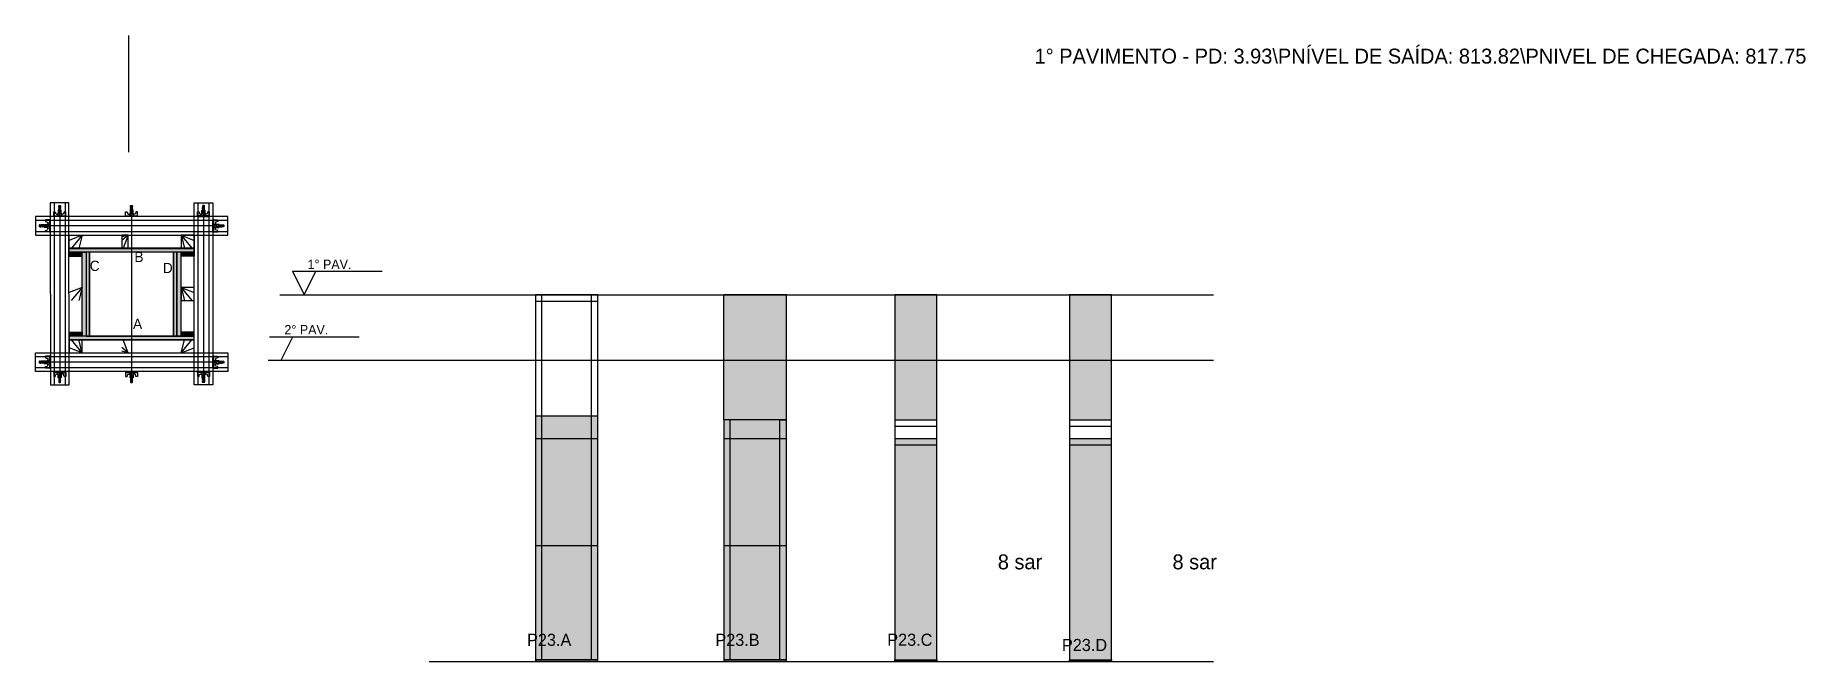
# Model space of a CAD drawing. Header units: metres. Extents: x 4736 to 6632, y 8660 to 9331.
import ezdxf

# ---------------------------------------------------------------- set-up
doc = ezdxf.new("R2010")
doc.units = ezdxf.units.M
for name, color, linetype in [('CHAPA', 7, 'Continuous'), ('COTA', 7, 'Continuous'), ('Hachura', 7, 'Continuous'), ('Madeira', 7, 'Continuous'), ('NIVEL 1° PAV.', 7, 'Continuous'), ('NIVEL 2° PAV.', 7, 'Continuous'), ('NOMENCLATURA', 7, 'Continuous'), ('Nível', 7, 'Continuous'), ('Painéis', 7, 'Continuous'), ('Perfil Metálico', 7, 'Continuous'), ('SARR_2.2x7', 7, 'Continuous'), ('SARRAFO', 7, 'Continuous'), ('Texto Seção', 7, 'Continuous'), ('TEXTO_GERAL', 7, 'Continuous')]:
    doc.layers.add(name, color=color, linetype=linetype)

msp = doc.modelspace()

# ---------------------------------------------------------------- texts
at = {"layer": 'NIVEL 1° PAV.', "color": 7, "lineweight": 25}
msp.add_text('1° PAV.', height=10, dxfattribs=at).set_placement((5027.2, 9080.6))
at = {"layer": 'NIVEL 2° PAV.', "color": 7, "lineweight": 25}
msp.add_text('2° PAV.', height=10, dxfattribs=at).set_placement((5002.4, 9010.6))
at = {"layer": 'NOMENCLATURA', "color": 7, "lineweight": 25}
for s, p in [('1° PAVIMENTO - PD: 3.93\\PNÍVEL DE SAÍDA: 813.82\\PNIVEL DE CHEGADA: 817.75', (5805.9, 9300.6)), ('8 sar', (5766.5, 8758.9)), ('8 sar', (5953.6, 8758.9))]:
    msp.add_text(s, height=16, dxfattribs=at).set_placement(p)
at = {"layer": 'Texto Seção', "color": 7, "lineweight": 25}
for s, p in [('P23.A', (5262.3, 8676.9)), ('P23.B', (5464, 8676.9)), ('P23.C', (5648.1, 8677)), ('P23.D', (5835.2, 8671.4))]:
    msp.add_text(s, height=13, dxfattribs=at).set_placement(p)
at = {"layer": 'TEXTO_GERAL', "color": 7, "lineweight": 25}
for s, p in [('C', (4793.9, 9078.5)), ('B', (4841.7, 9088.1)), ('D', (4872.1, 9076.2)), ('A', (4840.2, 9016.3))]:
    msp.add_text(s, height=11, dxfattribs=at).set_placement(p)

# ---------------------------------------------------------------- hatches: boundary and pattern name
at = {"layer": 'COTA'}
h = msp.add_hatch(color=7, dxfattribs=at)
h.dxf.hatch_style = 1
h.paths.add_polyline_path([(5540, 8919.1), (5540, 9053.1), (5540, 9053.1), (5473, 9053.1), (5473, 9053.1), (5473, 8919.1), (5473, 8919.1), (5540, 8919.1)])
h = msp.add_hatch(color=7, dxfattribs=at)
h.dxf.hatch_style = 1
h.paths.add_polyline_path([(5656.2, 8919.1), (5701.2, 8919.1), (5701.2, 8919.1), (5701.2, 9053.1), (5701.2, 9053.1), (5656.2, 9053.1), (5656.2, 9053.1), (5656.2, 8919.1)])
h = msp.add_hatch(color=7, dxfattribs=at)
h.dxf.hatch_style = 1
h.paths.add_polyline_path([(5843.3, 8919.1), (5888.3, 8919.1), (5888.3, 8919.1), (5888.3, 9053.1), (5888.3, 9053.1), (5843.3, 9053.1), (5843.3, 9053.1), (5843.3, 8919.1)])
at = {"layer": 'Hachura'}
h = msp.add_hatch(color=7, dxfattribs=at)
h.dxf.hatch_style = 1
h.paths.add_polyline_path([(4771.7, 9098.7), (4771.7, 9102.7), (4771.7, 9102.7), (4905.7, 9102.7), (4905.7, 9102.7), (4905.7, 9098.7), (4905.7, 9098.7), (4771.7, 9098.7)])
h = msp.add_hatch(color=7, dxfattribs=at)
h.dxf.hatch_style = 1
h.paths.add_polyline_path([(4771.7, 9098.7), (4771.7, 9102.7), (4771.7, 9102.7), (4905.7, 9102.7), (4905.7, 9102.7), (4905.7, 9098.7), (4905.7, 9098.7), (4771.7, 9098.7)])
h = msp.add_hatch(color=7, dxfattribs=at)
h.dxf.hatch_style = 1
h.paths.add_polyline_path([(4785.7, 9098.7), (4785.7, 9094.3), (4785.7, 9094.3), (4771.7, 9094.3), (4771.7, 9094.3), (4771.7, 9098.7), (4771.7, 9098.7), (4785.7, 9098.7)])
h = msp.add_hatch(color=7, dxfattribs=at)
h.dxf.hatch_style = 1
h.paths.add_polyline_path([(4785.7, 9008.8), (4790.1, 9008.8), (4790.1, 9008.8), (4790.1, 9098.8), (4790.1, 9098.8), (4785.7, 9098.8), (4785.7, 9098.8), (4785.7, 9008.8)])
h = msp.add_hatch(color=7, dxfattribs=at)
h.dxf.hatch_style = 1
h.paths.add_polyline_path([(4793.7, 9098.7), (4790.1, 9098.7), (4790.1, 9098.7), (4790.1, 9008.7), (4790.1, 9008.7), (4793.7, 9008.7), (4793.7, 9008.7), (4793.7, 9098.7)])
h = msp.add_hatch(color=7, dxfattribs=at)
h.dxf.hatch_style = 1
h.paths.add_polyline_path([(4793.7, 9098.7), (4790.1, 9098.7), (4790.1, 9098.7), (4790.1, 9008.7), (4790.1, 9008.7), (4793.7, 9008.7), (4793.7, 9008.7), (4793.7, 9098.7)])
h = msp.add_hatch(color=7, dxfattribs=at)
h.dxf.hatch_style = 1
h.paths.add_polyline_path([(4887.3, 9098.7), (4883.7, 9098.7), (4883.7, 9098.7), (4883.7, 9008.7), (4883.7, 9008.7), (4887.3, 9008.7), (4887.3, 9008.7), (4887.3, 9098.7)])
h = msp.add_hatch(color=7, dxfattribs=at)
h.dxf.hatch_style = 1
h.paths.add_polyline_path([(4887.3, 9098.7), (4883.7, 9098.7), (4883.7, 9098.7), (4883.7, 9008.7), (4883.7, 9008.7), (4887.3, 9008.7), (4887.3, 9008.7), (4887.3, 9098.7)])
h = msp.add_hatch(color=7, dxfattribs=at)
h.dxf.hatch_style = 1
h.paths.add_polyline_path([(4891.7, 9008.7), (4887.3, 9008.7), (4887.3, 9008.7), (4887.3, 9098.7), (4887.3, 9098.7), (4891.7, 9098.7), (4891.7, 9098.7), (4891.7, 9008.7)])
h = msp.add_hatch(color=7, dxfattribs=at)
h.dxf.hatch_style = 1
h.paths.add_polyline_path([(4891.7, 9098.7), (4891.7, 9094.3), (4891.7, 9094.3), (4905.7, 9094.3), (4905.7, 9094.3), (4905.7, 9098.7), (4905.7, 9098.7), (4891.7, 9098.7)])
h = msp.add_hatch(color=7, dxfattribs=at)
h.dxf.hatch_style = 1
h.paths.add_polyline_path([(4785.7, 9008.7), (4785.7, 9013.1), (4785.7, 9013.1), (4771.7, 9013.1), (4771.7, 9013.1), (4771.7, 9008.7), (4771.7, 9008.7), (4785.7, 9008.7)])
h = msp.add_hatch(color=7, dxfattribs=at)
h.dxf.hatch_style = 1
h.paths.add_polyline_path([(4771.7, 9008.7), (4771.7, 9004.7), (4771.7, 9004.7), (4905.7, 9004.7), (4905.7, 9004.7), (4905.7, 9008.7), (4905.7, 9008.7), (4771.7, 9008.7)])
h = msp.add_hatch(color=7, dxfattribs=at)
h.dxf.hatch_style = 1
h.paths.add_polyline_path([(4771.7, 9008.7), (4771.7, 9004.7), (4771.7, 9004.7), (4905.7, 9004.7), (4905.7, 9004.7), (4905.7, 9008.7), (4905.7, 9008.7), (4771.7, 9008.7)])
h = msp.add_hatch(color=7, dxfattribs=at)
h.dxf.hatch_style = 1
h.paths.add_polyline_path([(4891.7, 9008.7), (4891.7, 9013.1), (4891.7, 9013.1), (4905.7, 9013.1), (4905.7, 9013.1), (4905.7, 9008.7), (4905.7, 9008.7), (4891.7, 9008.7)])
h = msp.add_hatch(color=7, dxfattribs=at)
h.dxf.hatch_style = 1
h.paths.add_polyline_path([(5338.2, 8660.1), (5338.2, 8923.1), (5338.2, 8923.1), (5271.2, 8923.1), (5271.2, 8923.1), (5271.2, 8660.1), (5271.2, 8660.1), (5338.2, 8660.1), (5338.2, 8660.1)])
h = msp.add_hatch(color=7, dxfattribs=at)
h.dxf.hatch_style = 1
h.paths.add_polyline_path([(5540, 8919.1), (5473, 8919.1), (5473, 8919.1), (5473, 8899.1), (5473, 8899.1), (5540, 8899.1), (5540, 8899.1), (5540, 8919.1)])
h = msp.add_hatch(color=7, dxfattribs=at)
h.dxf.hatch_style = 1
h.paths.add_polyline_path([(5540, 8660.1), (5540, 8899.1), (5540, 8899.1), (5473, 8899.1), (5473, 8899.1), (5473, 8660.1), (5473, 8660.1), (5540, 8660.1), (5540, 8660.1)])
h = msp.add_hatch(color=7, dxfattribs=at)
h.dxf.hatch_style = 1
h.paths.add_polyline_path([(5701.2, 8660.1), (5701.2, 8899.1), (5701.2, 8899.1), (5656.2, 8899.1), (5656.2, 8899.1), (5656.2, 8660.1), (5656.2, 8660.1), (5701.2, 8660.1), (5701.2, 8660.1)])
h = msp.add_hatch(color=7, dxfattribs=at)
h.dxf.hatch_style = 1
h.paths.add_polyline_path([(5888.3, 8660.1), (5888.3, 8899.1), (5888.3, 8899.1), (5843.3, 8899.1), (5843.3, 8899.1), (5843.3, 8660.1), (5843.3, 8660.1), (5888.3, 8660.1), (5888.3, 8660.1)])

# ---------------------------------------------------------------- linework, layer by layer
at = {"layer": 'CHAPA', "color": 7, "lineweight": 25}
for points in [[(4771.7, 9098.7), (4771.7, 9102.7), (4905.7, 9102.7), (4905.7, 9098.7)], [(4771.7, 9098.7), (4771.7, 9102.7), (4905.7, 9102.7), (4905.7, 9098.7)], [(4793.7, 9098.7), (4790.1, 9098.7), (4790.1, 9008.7), (4793.7, 9008.7)], [(4793.7, 9098.7), (4790.1, 9098.7), (4790.1, 9008.7), (4793.7, 9008.7)], [(4887.3, 9098.7), (4883.7, 9098.7), (4883.7, 9008.7), (4887.3, 9008.7)], [(4887.3, 9098.7), (4883.7, 9098.7), (4883.7, 9008.7), (4887.3, 9008.7)], [(4771.7, 9008.7), (4771.7, 9004.7), (4905.7, 9004.7), (4905.7, 9008.7)], [(4771.7, 9008.7), (4771.7, 9004.7), (4905.7, 9004.7), (4905.7, 9008.7)]]:
    msp.add_lwpolyline(points, close=True, dxfattribs=at)
at = {"layer": 'COTA', "color": 7, "lineweight": 25}
for p, q in [((5540, 9053.1), (5473, 9053.1)), ((5473, 8919.1), (5473, 9053.1)), ((5540, 8919.1), (5540, 9053.1))]:
    msp.add_line(p, q, dxfattribs=at)
for points in [[(5701.2, 8919.1), (5701.2, 9053.1), (5656.2, 9053.1), (5656.2, 8919.1)], [(5888.3, 8919.1), (5888.3, 9053.1), (5843.3, 9053.1), (5843.3, 8919.1)]]:
    msp.add_lwpolyline(points, dxfattribs=at)
at = {"layer": 'Defpoints', "color": 7, "lineweight": 25}
msp.add_line((4835.7, 9205.8), (4835.7, 9330.8), dxfattribs=at)
at = {"layer": 'Hachura', "color": 7, "lineweight": 25}
for p, q in [((4755.3, 9136.7), (4755.3, 9141.9)), ((4755.3, 9141.9), (4756.9, 9141.9)), ((4756.9, 9141.9), (4757.5, 9139.7)), ((4757.8, 9139.5), (4759.8, 9139.5)), ((4759.8, 9140.2), (4763.6, 9140.2)), ((4759.8, 9137.6), (4759.8, 9140.2)), ((4763.4, 9143.5), (4760, 9143.5)), ((4760, 9143.5), (4760, 9140.2)), ((4763.4, 9143.4), (4760, 9143.4)), ((4760.6, 9147.8), (4762.8, 9146.7)), ((4762.7, 9146.5), (4760.6, 9147.6)), ((4760.6, 9146.6), (4762.8, 9145.6)), ((4762.7, 9145.3), (4760.6, 9146.4)), ((4760.6, 9145.5), (4762.8, 9144.4)), ((4762.7, 9144.2), (4760.6, 9145.2)), ((4761.8, 9143.5), (4760.6, 9144.1)), ((4760.7, 9148.2), (4761, 9148.5)), ((4760.7, 9147.9), (4760.7, 9148.2)), ((4760.7, 9148.2), (4760.7, 9148.2)), ((4762.6, 9148.2), (4760.7, 9148.2)), ((4760.7, 9147.9), (4762.6, 9146.9)), ((4760.7, 9147.9), (4762.6, 9146.9)), ((4760.7, 9146.7), (4760.7, 9147.4)), ((4762.6, 9146.4), (4760.7, 9147.4)), ((4760.7, 9146.7), (4762.6, 9145.8)), ((4760.7, 9145.6), (4760.7, 9146.2)), ((4762.6, 9145.3), (4760.7, 9146.2)), ((4760.7, 9146), (4760.7, 9146.2)), ((4760.7, 9145.6), (4762.6, 9144.6)), ((4760.7, 9144.4), (4760.7, 9145.1)), ((4762.6, 9144.1), (4760.7, 9145.1)), ((4760.7, 9144.4), (4762.6, 9143.5)), ((4761.6, 9143.5), (4760.7, 9143.9)), ((4760.7, 9143.5), (4760.7, 9143.9)), ((4761, 9148.5), (4762.3, 9148.5)), ((4761.1, 9143.5), (4761.1, 9140.2)), ((4762.6, 9147.6), (4761.3, 9148.2)), ((4761.4, 9137.6), (4761.4, 9139.6)), ((4762.7, 9147.7), (4761.6, 9148.2)), ((4761.7, 9147.5), (4761.7, 8963.7)), ((4761.9, 9139.6), (4761.9, 9137.6)), ((4762.1, 9148.2), (4762.8, 9147.9)), ((4762.6, 9148.2), (4762.3, 9148.5)), ((4762.4, 9148.2), (4762.6, 9148.1)), ((4762.6, 9148.1), (4762.6, 9148.2)), ((4762.6, 9147.6), (4762.6, 9146.9)), ((4762.6, 9145.8), (4762.6, 9146.4)), ((4762.6, 9145), (4762.6, 9145.3)), ((4762.6, 9145), (4762.6, 9144.6)), ((4762.6, 9144.1), (4762.6, 9143.5)), ((4762.6, 9143.5), (4762.6, 9140.2)), ((4763.4, 9140.2), (4763.4, 9143.5)), ((4763.6, 9140.2), (4763.4, 9140.2)), ((4763.6, 9140.2), (4763.4, 9140.2)), ((4763.6, 9140.2), (4763.6, 9137.6)), ((4765.6, 9139.5), (4763.6, 9139.5)), ((4766.5, 9141.9), (4765.9, 9139.7)), ((4768.2, 9141.9), (4766.5, 9141.9)), ((4768.2, 9137.6), (4768.2, 9141.9)), ((4832.2, 9136.7), (4832.2, 9141.9)), ((4832.2, 9141.9), (4833.9, 9141.9)), ((4833.9, 9141.9), (4834.5, 9139.7)), ((4834.8, 9139.5), (4836.7, 9139.5)), ((4836.7, 9140.2), (4840.6, 9140.2)), ((4836.7, 9137.7), (4836.7, 9140.2)), ((4840.3, 9143.5), (4837, 9143.5)), ((4837, 9143.5), (4837, 9140.2)), ((4840.3, 9143.4), (4837, 9143.4)), ((4839.7, 9146.5), (4837.5, 9147.6)), ((4839.7, 9145.3), (4837.5, 9146.4)), ((4839.7, 9144.2), (4837.5, 9145.2)), ((4838.8, 9143.5), (4837.5, 9144.1)), ((4837.6, 9148.2), (4838, 9148.5)), ((4837.6, 9147.9), (4837.6, 9148.2)), ((4837.6, 9148.2), (4837.6, 9148.2)), ((4839.6, 9148.2), (4837.6, 9148.2)), ((4837.6, 9147.9), (4839.6, 9146.9)), ((4837.6, 9147.9), (4839.6, 9146.9)), ((4837.6, 9147.8), (4839.7, 9146.7)), ((4837.6, 9146.7), (4837.6, 9147.4)), ((4839.6, 9146.4), (4837.6, 9147.4)), ((4837.6, 9146.7), (4839.6, 9145.8)), ((4837.6, 9146.7), (4839.7, 9145.6)), ((4837.6, 9145.6), (4837.6, 9146.2)), ((4839.6, 9145.3), (4837.6, 9146.2)), ((4837.6, 9146), (4837.6, 9146.2)), ((4837.6, 9145.6), (4839.6, 9144.6)), ((4837.6, 9145.5), (4839.7, 9144.4)), ((4837.6, 9144.4), (4837.6, 9145.1)), ((4839.6, 9144.1), (4837.6, 9145.1)), ((4837.6, 9144.4), (4839.6, 9143.5)), ((4838.5, 9143.5), (4837.6, 9143.9)), ((4837.6, 9143.5), (4837.6, 9143.9)), ((4838, 9148.5), (4839.2, 9148.5)), ((4838, 9143.5), (4838, 9140.2)), ((4839.6, 9147.6), (4838.3, 9148.2)), ((4838.4, 9137.7), (4838.4, 9139.6)), ((4839.7, 9147.7), (4838.5, 9148.2)), ((4838.7, 9147.5), (4838.7, 8963.7)), ((4838.9, 9139.6), (4838.9, 9137.7)), ((4839.1, 9148.2), (4839.7, 9147.9)), ((4839.6, 9148.2), (4839.2, 9148.5)), ((4839.3, 9148.2), (4839.6, 9148.1)), ((4839.6, 9148.1), (4839.6, 9148.2)), ((4839.6, 9147.6), (4839.6, 9146.9)), ((4839.6, 9145.8), (4839.6, 9146.4)), ((4839.6, 9145), (4839.6, 9145.3)), ((4839.6, 9145), (4839.6, 9144.6)), ((4839.6, 9144.1), (4839.6, 9143.5)), ((4839.6, 9143.5), (4839.6, 9140.2)), ((4840.3, 9140.2), (4840.3, 9143.5)), ((4840.6, 9140.2), (4840.3, 9140.2)), ((4840.6, 9140.2), (4840.3, 9140.2)), ((4840.6, 9140.2), (4840.6, 9137.7)), ((4842.5, 9139.5), (4840.6, 9139.5)), ((4843.4, 9141.9), (4842.9, 9139.7)), ((4845.1, 9141.9), (4843.4, 9141.9)), ((4845.1, 9137.7), (4845.1, 9141.9)), ((4909.2, 9137.6), (4909.2, 9141.9)), ((4909.2, 9141.9), (4910.9, 9141.9)), ((4910.9, 9141.9), (4911.4, 9139.7)), ((4911.8, 9139.5), (4913.7, 9139.5)), ((4917.6, 9140.2), (4913.7, 9140.2)), ((4913.7, 9140.2), (4913.7, 9137.6)), ((4913.7, 9140.2), (4914, 9140.2)), ((4913.7, 9140.2), (4914, 9140.2)), ((4914, 9143.5), (4917.3, 9143.5)), ((4914, 9140.2), (4914, 9143.5)), ((4914, 9143.4), (4917.3, 9143.4)), ((4915.3, 9148.2), (4914.6, 9147.9)), ((4914.6, 9147.7), (4915.8, 9148.2)), ((4916.7, 9147.8), (4914.6, 9146.7)), ((4914.6, 9146.5), (4916.8, 9147.6)), ((4916.7, 9146.6), (4914.6, 9145.6)), ((4914.6, 9145.3), (4916.8, 9146.4)), ((4916.7, 9145.5), (4914.6, 9144.4)), ((4914.6, 9144.2), (4916.8, 9145.2)), ((4914.7, 9148.2), (4915.1, 9148.5)), ((4915, 9148.2), (4914.7, 9148.1)), ((4914.7, 9148.1), (4914.7, 9148.2)), ((4914.7, 9147.6), (4916, 9148.2)), ((4914.7, 9148.2), (4916.7, 9148.2)), ((4916.7, 9147.9), (4914.7, 9146.9)), ((4916.7, 9147.9), (4914.7, 9146.9)), ((4914.7, 9147.6), (4914.7, 9146.9)), ((4914.7, 9146.4), (4916.7, 9147.4)), ((4916.7, 9146.7), (4914.7, 9145.8)), ((4914.7, 9145.8), (4914.7, 9146.4)), ((4914.7, 9145.3), (4916.7, 9146.2)), ((4916.7, 9145.6), (4914.7, 9144.6)), ((4914.7, 9145), (4914.7, 9145.3)), ((4914.7, 9144.1), (4916.7, 9145.1)), ((4914.7, 9145), (4914.7, 9144.6)), ((4916.7, 9144.4), (4914.7, 9143.5)), ((4914.7, 9144.1), (4914.7, 9143.5)), ((4914.7, 9143.5), (4914.7, 9140.2)), ((4916.3, 9148.5), (4915.1, 9148.5)), ((4915.4, 9139.6), (4915.4, 9137.6)), ((4915.5, 9143.5), (4916.8, 9144.1)), ((4915.6, 9147.5), (4915.6, 8963.7)), ((4915.8, 9143.5), (4916.7, 9143.9)), ((4916, 9137.6), (4916, 9139.6)), ((4916.7, 9148.2), (4916.3, 9148.5)), ((4916.3, 9143.5), (4916.3, 9140.2)), ((4916.7, 9147.9), (4916.7, 9148.2)), ((4916.7, 9148.2), (4916.7, 9148.2)), ((4916.7, 9146.7), (4916.7, 9147.4)), ((4916.7, 9145.6), (4916.7, 9146.2)), ((4916.7, 9146), (4916.7, 9146.2)), ((4916.7, 9144.4), (4916.7, 9145.1)), ((4916.7, 9143.5), (4916.7, 9143.9)), ((4917.3, 9143.5), (4917.3, 9140.2)), ((4917.6, 9137.6), (4917.6, 9140.2)), ((4919.5, 9139.5), (4917.6, 9139.5)), ((4920.4, 9141.9), (4919.8, 9139.7)), ((4922.1, 9141.9), (4920.4, 9141.9)), ((4922.1, 9136.7), (4922.1, 9141.9)), ((4740.2, 9127.8), (4739.8, 9127.5)), ((4739.8, 9127.5), (4739.8, 9126.2)), ((4740.2, 9125.8), (4739.8, 9126.2)), ((4740.5, 9127.8), (4740.2, 9127.8)), ((4740.2, 9127.8), (4740.2, 9127.8)), ((4740.2, 9125.8), (4740.2, 9127.8)), ((4740.8, 9125.8), (4740.2, 9127.1)), ((4740.7, 9125.7), (4740.2, 9126.9)), ((4740.2, 9126.4), (4740.5, 9125.7)), ((4740.2, 9126.1), (4740.3, 9125.8)), ((4740.3, 9125.8), (4740.2, 9125.8)), ((4740.5, 9127.8), (4741.5, 9125.8)), ((4740.5, 9127.8), (4741.5, 9125.8)), ((4740.6, 9127.8), (4741.7, 9125.7)), ((4741.9, 9125.7), (4740.8, 9127.9)), ((4740.8, 9125.8), (4741.5, 9125.8)), ((4741.7, 9127.8), (4741, 9127.8)), ((4742, 9125.8), (4741, 9127.8)), ((4741.7, 9127.8), (4742.6, 9125.8)), ((4741.7, 9127.8), (4742.8, 9125.7)), ((4743.1, 9125.7), (4742, 9127.9)), ((4742.6, 9125.8), (4742, 9125.8)), ((4742.8, 9127.8), (4742.2, 9127.8)), ((4743.1, 9125.8), (4742.2, 9127.8)), ((4742.4, 9127.8), (4742.2, 9127.8)), ((4742.8, 9127.8), (4743.8, 9125.8)), ((4742.9, 9127.8), (4744, 9125.7)), ((4744.2, 9125.7), (4743.1, 9127.9)), ((4743.3, 9125.8), (4743.1, 9125.8)), ((4744, 9127.8), (4743.3, 9127.8)), ((4744.3, 9125.8), (4743.3, 9127.8)), ((4743.3, 9125.8), (4743.8, 9125.8)), ((4744, 9127.8), (4744.9, 9125.8)), ((4744.9, 9126.6), (4744.3, 9127.9)), ((4744.3, 9125.8), (4744.9, 9125.8)), ((4744.9, 9126.9), (4744.5, 9127.8)), ((4744.9, 9127.8), (4744.5, 9127.8)), ((4928.4, 9126.7), (4744.6, 9126.7)), ((4744.9, 9125.1), (4744.9, 9128.4)), ((4744.9, 9128.4), (4748.2, 9128.4)), ((4744.9, 9127.4), (4748.2, 9127.4)), ((4744.9, 9125.8), (4748.2, 9125.8)), ((4748.2, 9125.1), (4744.9, 9125.1)), ((4745, 9125.1), (4745, 9128.4)), ((4751.6, 9133.2), (4746.5, 9133.2)), ((4746.5, 9133.2), (4746.5, 9131.5)), ((4746.5, 9131.5), (4748.7, 9130.9)), ((4746.5, 9122), (4748.7, 9122.5)), ((4746.5, 9120.3), (4746.5, 9122)), ((4750.7, 9120.3), (4746.5, 9120.3)), ((4748.2, 9128.7), (4748.2, 9124.8)), ((4750.7, 9128.7), (4748.2, 9128.7)), ((4748.2, 9124.8), (4748.2, 9125.1)), ((4748.2, 9124.8), (4748.2, 9125.1)), ((4748.2, 9124.8), (4750.7, 9124.8)), ((4750.7, 9127.1), (4748.7, 9127.1)), ((4748.7, 9126.5), (4750.7, 9126.5)), ((4748.9, 9130.6), (4748.9, 9128.7)), ((4748.9, 9122.9), (4748.9, 9124.8)), ((4750.7, 9133.2), (4750.7, 9120.3)), ((4750.7, 9133.2), (4750.7, 9128)), ((4750.7, 9133), (4751.7, 9133)), ((4750.7, 9132.8), (4751.7, 9132.8)), ((4750.7, 9132.5), (4751.7, 9132.5)), ((4750.7, 9132), (4751.7, 9132)), ((4750.7, 9131.2), (4751.7, 9131.2)), ((4750.7, 9129.8), (4751.7, 9129.8)), ((4750.7, 9126.7), (4750.7, 9128.7)), ((4750.7, 9128), (4750.7, 9127.4)), ((4750.7, 9126.7), (4751.6, 9126.7)), ((4750.7, 9123.7), (4751.6, 9123.7)), ((4750.7, 9122.3), (4751.7, 9122.3)), ((4750.7, 9121.4), (4751.7, 9121.4)), ((4750.7, 9121), (4751.7, 9121)), ((4750.7, 9120.6), (4751.7, 9120.6)), ((4750.7, 9120.4), (4751.7, 9120.4)), ((4750.7, 9120.3), (4751.6, 9120.3)), ((4751.1, 9127.7), (4750.9, 9127.7)), ((4750.9, 9125.8), (4751.3, 9125.8)), ((4751.5, 9127.7), (4751.1, 9127.7)), ((4751.6, 9120.3), (4751.6, 9133.2)), ((4751.6, 9121.2), (4751.6, 9129.1)), ((4755.3, 9137.6), (4768.2, 9137.6)), ((4755.3, 9137.6), (4760.4, 9137.6)), ((4768.2, 9136.7), (4755.3, 9136.7)), ((4755.4, 9137.7), (4755.4, 9136.7)), ((4755.6, 9137.7), (4755.6, 9136.7)), ((4755.9, 9137.7), (4755.9, 9136.7)), ((4756.4, 9137.7), (4756.4, 9136.7)), ((4757.3, 9137.7), (4757.3, 9136.7)), ((4758.7, 9137.7), (4758.7, 9136.7)), ((4767.2, 9136.7), (4759.4, 9136.7)), ((4761.7, 9137.6), (4759.8, 9137.6)), ((4760.4, 9137.6), (4761.1, 9137.6)), ((4760.7, 9137.3), (4760.7, 9137.5)), ((4760.7, 9136.9), (4760.7, 9137.3)), ((4761.7, 9137.6), (4761.7, 9136.7)), ((4762.7, 9137.5), (4762.7, 9137.1)), ((4764.7, 9137.7), (4764.7, 9136.7)), ((4766.2, 9137.7), (4766.2, 9136.7)), ((4767, 9137.7), (4767, 9136.7)), ((4767.5, 9137.7), (4767.5, 9136.7)), ((4767.8, 9137.7), (4767.8, 9136.7)), ((4768, 9137.7), (4768, 9136.7)), ((4768.2, 9137.6), (4768.2, 9136.7)), ((4832.2, 9137.7), (4845.1, 9137.7)), ((4832.2, 9137.7), (4837.4, 9137.7)), ((4845.1, 9136.7), (4832.2, 9136.7)), ((4832.4, 9137.7), (4832.4, 9136.7)), ((4832.6, 9137.7), (4832.6, 9136.7)), ((4832.9, 9137.7), (4832.9, 9136.7)), ((4833.4, 9137.7), (4833.4, 9136.7)), ((4834.2, 9137.7), (4834.2, 9136.7)), ((4835.6, 9137.7), (4835.6, 9136.7)), ((4844.2, 9136.7), (4836.4, 9136.7)), ((4838.7, 9137.7), (4836.7, 9137.7)), ((4837.4, 9137.7), (4838, 9137.7)), ((4837.7, 9137.3), (4837.7, 9137.5)), ((4837.7, 9136.9), (4837.7, 9137.3)), ((4838.7, 9137.7), (4838.7, 9136.7)), ((4839.6, 9137.5), (4839.6, 9137.1)), ((4841.7, 9137.7), (4841.7, 9136.7)), ((4843.1, 9137.7), (4843.1, 9136.7)), ((4844, 9137.7), (4844, 9136.7)), ((4844.4, 9137.7), (4844.4, 9136.7)), ((4844.8, 9137.7), (4844.8, 9136.7)), ((4845, 9137.7), (4845, 9136.7)), ((4845.1, 9137.7), (4845.1, 9136.7)), ((4922.1, 9137.6), (4909.2, 9137.6)), ((4909.2, 9137.6), (4909.2, 9136.7)), ((4909.2, 9136.7), (4922.1, 9136.7)), ((4909.3, 9137.7), (4909.3, 9136.7)), ((4909.5, 9137.7), (4909.5, 9136.7)), ((4909.9, 9137.7), (4909.9, 9136.7)), ((4910.1, 9136.7), (4918, 9136.7)), ((4910.3, 9137.7), (4910.3, 9136.7)), ((4911.2, 9137.7), (4911.2, 9136.7)), ((4912.6, 9137.7), (4912.6, 9136.7)), ((4914.7, 9137.5), (4914.7, 9137.1)), ((4915.6, 9137.6), (4917.6, 9137.6)), ((4915.6, 9137.6), (4915.6, 9136.7)), ((4916.9, 9137.6), (4916.3, 9137.6)), ((4916.6, 9137.3), (4916.6, 9137.5)), ((4916.6, 9136.9), (4916.6, 9137.3)), ((4922.1, 9137.6), (4916.9, 9137.6)), ((4918.7, 9137.7), (4918.7, 9136.7)), ((4920.1, 9137.7), (4920.1, 9136.7)), ((4920.9, 9137.7), (4920.9, 9136.7)), ((4921.4, 9137.7), (4921.4, 9136.7)), ((4921.7, 9137.7), (4921.7, 9136.7)), ((4921.9, 9137.7), (4921.9, 9136.7)), ((4925.7, 9120.3), (4925.7, 9133.2)), ((4925.7, 9133.2), (4930.8, 9133.2)), ((4926.6, 9133), (4925.7, 9133)), ((4926.6, 9132.8), (4925.7, 9132.8)), ((4926.6, 9132.5), (4925.7, 9132.5)), ((4926.6, 9132), (4925.7, 9132)), ((4926.6, 9131.2), (4925.7, 9131.2)), ((4926.6, 9129.8), (4925.7, 9129.8)), ((4925.7, 9121.2), (4925.7, 9129.1)), ((4926.6, 9126.7), (4925.7, 9126.7)), ((4926.6, 9123.7), (4925.7, 9123.7)), ((4926.6, 9122.3), (4925.7, 9122.3)), ((4926.6, 9121.4), (4925.7, 9121.4)), ((4926.6, 9121), (4925.7, 9121)), ((4926.6, 9120.6), (4925.7, 9120.6)), ((4926.6, 9120.4), (4925.7, 9120.4)), ((4926.6, 9120.3), (4925.7, 9120.3)), ((4925.8, 9127.7), (4926.3, 9127.7)), ((4926.5, 9125.8), (4926, 9125.8)), ((4926.3, 9127.7), (4926.5, 9127.7)), ((4926.6, 9133.2), (4926.6, 9120.3)), ((4926.6, 9133.2), (4926.6, 9128)), ((4926.6, 9126.7), (4926.6, 9128.7)), ((4926.6, 9128.7), (4929.2, 9128.7)), ((4926.6, 9128), (4926.6, 9127.4)), ((4926.6, 9127.1), (4928.6, 9127.1)), ((4928.6, 9126.5), (4926.6, 9126.5)), ((4929.2, 9124.8), (4926.6, 9124.8)), ((4926.6, 9120.3), (4930.9, 9120.3)), ((4928.4, 9130.6), (4928.4, 9128.7)), ((4928.4, 9122.9), (4928.4, 9124.8)), ((4930.9, 9131.5), (4928.6, 9130.9)), ((4930.9, 9122), (4928.6, 9122.5)), ((4929.2, 9128.7), (4929.2, 9124.8)), ((4932.4, 9128.4), (4929.2, 9128.4)), ((4932.4, 9127.4), (4929.2, 9127.4)), ((4932.4, 9125.8), (4929.2, 9125.8)), ((4929.2, 9125.1), (4932.4, 9125.1)), ((4929.2, 9124.8), (4929.2, 9125.1)), ((4929.2, 9124.8), (4929.2, 9125.1)), ((4930.9, 9133.2), (4930.9, 9131.5)), ((4930.9, 9120.3), (4930.9, 9122)), ((4932.3, 9125.1), (4932.3, 9128.4)), ((4932.4, 9125.1), (4932.4, 9128.4)), ((4932.4, 9126.6), (4933, 9127.9)), ((4933.4, 9127.8), (4932.4, 9125.8)), ((4932.4, 9126.9), (4932.9, 9127.8)), ((4932.4, 9127.8), (4932.9, 9127.8)), ((4933, 9125.8), (4932.4, 9125.8)), ((4933, 9125.8), (4934, 9127.8)), ((4933.1, 9125.7), (4934.2, 9127.9)), ((4933.4, 9127.8), (4934, 9127.8)), ((4934.4, 9127.8), (4933.4, 9125.7)), ((4934.5, 9127.8), (4933.6, 9125.8)), ((4934, 9125.8), (4933.6, 9125.8)), ((4934, 9125.8), (4934.2, 9125.8)), ((4934.2, 9125.8), (4935.2, 9127.8)), ((4934.3, 9125.7), (4935.4, 9127.9)), ((4934.5, 9127.8), (4935.2, 9127.8)), ((4935.6, 9127.8), (4934.5, 9125.7)), ((4935.7, 9127.8), (4934.7, 9125.8)), ((4934.7, 9125.8), (4935.4, 9125.8)), ((4935, 9127.8), (4935.2, 9127.8)), ((4935.4, 9125.8), (4936.3, 9127.8)), ((4935.5, 9125.7), (4936.5, 9127.9)), ((4935.7, 9127.8), (4936.3, 9127.8)), ((4936.8, 9127.8), (4935.7, 9125.7)), ((4936.9, 9127.8), (4935.9, 9125.8)), ((4936.9, 9127.8), (4935.9, 9125.8)), ((4936.5, 9125.8), (4935.9, 9125.8)), ((4936.5, 9125.8), (4937.2, 9127.1)), ((4936.6, 9125.7), (4937.2, 9126.9)), ((4937.2, 9126.4), (4936.8, 9125.7)), ((4936.9, 9127.8), (4937.2, 9127.8)), ((4937.2, 9126.1), (4937, 9125.8)), ((4937, 9125.8), (4937.2, 9125.8)), ((4937.2, 9127.8), (4937.2, 9127.8)), ((4937.2, 9127.8), (4937.5, 9127.4)), ((4937.2, 9125.8), (4937.2, 9127.8)), ((4937.2, 9125.8), (4937.5, 9126.2)), ((4937.5, 9127.4), (4937.5, 9126.2)), ((4740.2, 8981.8), (4739.8, 8981.5)), ((4739.8, 8981.5), (4739.8, 8980.2)), ((4740.2, 8979.8), (4739.8, 8980.2)), ((4740.5, 8981.8), (4740.2, 8981.8)), ((4740.2, 8981.8), (4740.2, 8981.8)), ((4740.2, 8979.8), (4740.2, 8981.8)), ((4740.8, 8979.8), (4740.2, 8981.1)), ((4740.7, 8979.7), (4740.2, 8980.9)), ((4740.2, 8980.4), (4740.5, 8979.7)), ((4740.2, 8980.1), (4740.3, 8979.8)), ((4740.3, 8979.8), (4740.2, 8979.8)), ((4740.5, 8981.8), (4741.5, 8979.8)), ((4740.5, 8981.8), (4741.5, 8979.8)), ((4740.6, 8981.8), (4741.7, 8979.7)), ((4741.9, 8979.7), (4740.8, 8981.9)), ((4740.8, 8979.8), (4741.5, 8979.8)), ((4741.7, 8981.8), (4741, 8981.8)), ((4742, 8979.8), (4741, 8981.8)), ((4741.7, 8981.8), (4742.6, 8979.8)), ((4741.7, 8981.8), (4742.8, 8979.7)), ((4743.1, 8979.7), (4742, 8981.9)), ((4742.6, 8979.8), (4742, 8979.8)), ((4742.8, 8981.8), (4742.2, 8981.8)), ((4743.1, 8979.8), (4742.2, 8981.8)), ((4742.4, 8981.8), (4742.2, 8981.8)), ((4742.8, 8981.8), (4743.8, 8979.8)), ((4742.9, 8981.8), (4744, 8979.7)), ((4744.2, 8979.7), (4743.1, 8981.9)), ((4743.3, 8979.8), (4743.1, 8979.8)), ((4744, 8981.8), (4743.3, 8981.8)), ((4744.3, 8979.8), (4743.3, 8981.8)), ((4743.3, 8979.8), (4743.8, 8979.8)), ((4744, 8981.8), (4744.9, 8979.8)), ((4744.9, 8980.6), (4744.3, 8981.9)), ((4744.3, 8979.8), (4744.9, 8979.8)), ((4744.9, 8980.9), (4744.5, 8981.8)), ((4744.9, 8981.8), (4744.5, 8981.8)), ((4928.4, 8980.7), (4744.6, 8980.7)), ((4744.9, 8979.1), (4744.9, 8982.4)), ((4744.9, 8982.4), (4748.2, 8982.4)), ((4744.9, 8981.4), (4748.2, 8981.4)), ((4744.9, 8979.8), (4748.2, 8979.8)), ((4748.2, 8979.1), (4744.9, 8979.1)), ((4745, 8979.1), (4745, 8982.4)), ((4751.6, 8987.2), (4746.5, 8987.2)), ((4746.5, 8987.2), (4746.5, 8985.5)), ((4746.5, 8985.5), (4748.7, 8984.9)), ((4746.5, 8976), (4748.7, 8976.5)), ((4746.5, 8974.3), (4746.5, 8976)), ((4750.7, 8974.3), (4746.5, 8974.3)), ((4748.2, 8982.7), (4748.2, 8978.8)), ((4750.7, 8982.7), (4748.2, 8982.7)), ((4748.2, 8978.8), (4748.2, 8979.1)), ((4748.2, 8978.8), (4748.2, 8979.1)), ((4748.2, 8978.8), (4750.7, 8978.8)), ((4750.7, 8981.1), (4748.7, 8981.1)), ((4748.7, 8980.5), (4750.7, 8980.5)), ((4748.9, 8984.6), (4748.9, 8982.7)), ((4748.9, 8976.9), (4748.9, 8978.8)), ((4750.7, 8987.2), (4750.7, 8974.3)), ((4750.7, 8987.2), (4750.7, 8982)), ((4750.7, 8987), (4751.7, 8987)), ((4750.7, 8986.8), (4751.7, 8986.8)), ((4750.7, 8986.5), (4751.7, 8986.5)), ((4750.7, 8986), (4751.7, 8986)), ((4750.7, 8985.2), (4751.7, 8985.2)), ((4750.7, 8983.8), (4751.7, 8983.8)), ((4750.7, 8980.7), (4750.7, 8982.7)), ((4750.7, 8982), (4750.7, 8981.4)), ((4750.7, 8980.7), (4751.6, 8980.7)), ((4750.7, 8977.7), (4751.6, 8977.7)), ((4750.7, 8976.3), (4751.7, 8976.3)), ((4750.7, 8975.4), (4751.7, 8975.4)), ((4750.7, 8975), (4751.7, 8975)), ((4750.7, 8974.6), (4751.7, 8974.6)), ((4750.7, 8974.4), (4751.7, 8974.4)), ((4750.7, 8974.3), (4751.6, 8974.3)), ((4751.1, 8981.7), (4750.9, 8981.7)), ((4750.9, 8979.8), (4751.3, 8979.8)), ((4751.5, 8981.7), (4751.1, 8981.7)), ((4751.6, 8974.3), (4751.6, 8987.2)), ((4751.6, 8975.2), (4751.6, 8983.1)), ((4768.2, 8970.7), (4755.3, 8970.7)), ((4755.3, 8970.7), (4755.3, 8965.6)), ((4755.3, 8969.8), (4768.2, 8969.8)), ((4755.3, 8969.8), (4760.4, 8969.8)), ((4755.4, 8969.8), (4755.4, 8970.8)), ((4755.6, 8969.8), (4755.6, 8970.8)), ((4755.9, 8969.8), (4755.9, 8970.8)), ((4756.4, 8969.8), (4756.4, 8970.8)), ((4757.3, 8969.8), (4757.3, 8970.8)), ((4758.7, 8969.8), (4758.7, 8970.8)), ((4767.2, 8970.7), (4759.4, 8970.7)), ((4761.7, 8969.8), (4759.8, 8969.8)), ((4759.8, 8969.8), (4759.8, 8967.3)), ((4760.4, 8969.8), (4761.1, 8969.8)), ((4760.7, 8970.6), (4760.7, 8970.2)), ((4760.7, 8970.2), (4760.7, 8969.9)), ((4761.4, 8969.8), (4761.4, 8967.8)), ((4761.7, 8969.8), (4761.7, 8970.7)), ((4761.9, 8967.8), (4761.9, 8969.8)), ((4762.7, 8970), (4762.7, 8970.4)), ((4763.6, 8967.3), (4763.6, 8969.8)), ((4764.7, 8969.8), (4764.7, 8970.7)), ((4766.2, 8969.8), (4766.2, 8970.8)), ((4767, 8969.8), (4767, 8970.8)), ((4767.5, 8969.8), (4767.5, 8970.8)), ((4767.8, 8969.8), (4767.8, 8970.8)), ((4768, 8969.8), (4768, 8970.8)), ((4768.2, 8969.8), (4768.2, 8970.7)), ((4768.2, 8969.8), (4768.2, 8965.6)), ((4845.1, 8970.7), (4832.2, 8970.7)), ((4832.2, 8970.7), (4832.2, 8965.6)), ((4832.2, 8969.8), (4845.1, 8969.8)), ((4832.2, 8969.8), (4837.4, 8969.8)), ((4832.4, 8969.8), (4832.4, 8970.8)), ((4832.6, 8969.8), (4832.6, 8970.8)), ((4832.9, 8969.8), (4832.9, 8970.8)), ((4833.4, 8969.8), (4833.4, 8970.8)), ((4834.2, 8969.8), (4834.2, 8970.8)), ((4835.6, 8969.8), (4835.6, 8970.8)), ((4844.2, 8970.7), (4836.4, 8970.7)), ((4838.7, 8969.8), (4836.7, 8969.8)), ((4836.7, 8969.8), (4836.7, 8967.3)), ((4837.4, 8969.8), (4838, 8969.8)), ((4837.7, 8970.6), (4837.7, 8970.2)), ((4837.7, 8970.2), (4837.7, 8970)), ((4838.4, 8969.8), (4838.4, 8967.8)), ((4838.7, 8969.8), (4838.7, 8970.7)), ((4838.9, 8967.8), (4838.9, 8969.8)), ((4839.6, 8970), (4839.6, 8970.4)), ((4840.6, 8967.3), (4840.6, 8969.8)), ((4841.7, 8969.8), (4841.7, 8970.7)), ((4843.1, 8969.8), (4843.1, 8970.8)), ((4844, 8969.8), (4844, 8970.8)), ((4844.4, 8969.8), (4844.4, 8970.8)), ((4844.8, 8969.8), (4844.8, 8970.8)), ((4845, 8969.8), (4845, 8970.8)), ((4845.1, 8969.8), (4845.1, 8970.7)), ((4845.1, 8969.8), (4845.1, 8965.6)), ((4909.2, 8970.7), (4922.1, 8970.7)), ((4909.2, 8969.8), (4909.2, 8970.7)), ((4922.1, 8969.8), (4909.2, 8969.8)), ((4909.2, 8969.8), (4909.2, 8965.6)), ((4909.3, 8969.8), (4909.3, 8970.8)), ((4909.5, 8969.8), (4909.5, 8970.8)), ((4909.9, 8969.8), (4909.9, 8970.8)), ((4910.1, 8970.7), (4918, 8970.7)), ((4910.3, 8969.8), (4910.3, 8970.8)), ((4911.2, 8969.8), (4911.2, 8970.8)), ((4912.6, 8969.8), (4912.6, 8970.7)), ((4913.7, 8967.3), (4913.7, 8969.8)), ((4914.7, 8970), (4914.7, 8970.4)), ((4915.4, 8967.8), (4915.4, 8969.8)), ((4915.6, 8969.8), (4915.6, 8970.7)), ((4915.6, 8969.8), (4917.6, 8969.8)), ((4916, 8969.8), (4916, 8967.8)), ((4916.9, 8969.8), (4916.3, 8969.8)), ((4916.6, 8970.6), (4916.6, 8970.2)), ((4916.6, 8970.2), (4916.6, 8969.9)), ((4922.1, 8969.8), (4916.9, 8969.8)), ((4917.6, 8969.8), (4917.6, 8967.3)), ((4918.7, 8969.8), (4918.7, 8970.8)), ((4920.1, 8969.8), (4920.1, 8970.8)), ((4920.9, 8969.8), (4920.9, 8970.8)), ((4921.4, 8969.8), (4921.4, 8970.8)), ((4921.7, 8969.8), (4921.7, 8970.8)), ((4921.9, 8969.8), (4921.9, 8970.8)), ((4922.1, 8970.7), (4922.1, 8965.6)), ((4925.7, 8974.3), (4925.7, 8987.2)), ((4925.7, 8987.2), (4930.8, 8987.2)), ((4926.6, 8987), (4925.7, 8987)), ((4926.6, 8986.8), (4925.7, 8986.8)), ((4926.6, 8986.5), (4925.7, 8986.5)), ((4926.6, 8986), (4925.7, 8986)), ((4926.6, 8985.2), (4925.7, 8985.2)), ((4926.6, 8983.8), (4925.7, 8983.8)), ((4925.7, 8975.2), (4925.7, 8983.1)), ((4926.6, 8980.7), (4925.7, 8980.7)), ((4926.6, 8977.7), (4925.7, 8977.7)), ((4926.6, 8976.3), (4925.7, 8976.3)), ((4926.6, 8975.4), (4925.7, 8975.4)), ((4926.6, 8975), (4925.7, 8975)), ((4926.6, 8974.6), (4925.7, 8974.6)), ((4926.6, 8974.4), (4925.7, 8974.4)), ((4926.6, 8974.3), (4925.7, 8974.3)), ((4925.8, 8981.7), (4926.3, 8981.7)), ((4926.5, 8979.8), (4926, 8979.8)), ((4926.3, 8981.7), (4926.5, 8981.7)), ((4926.6, 8987.2), (4926.6, 8974.3)), ((4926.6, 8987.2), (4926.6, 8982)), ((4926.6, 8980.7), (4926.6, 8982.7)), ((4926.6, 8982.7), (4929.2, 8982.7)), ((4926.6, 8982), (4926.6, 8981.4)), ((4926.6, 8981.1), (4928.6, 8981.1)), ((4928.6, 8980.5), (4926.6, 8980.5)), ((4929.2, 8978.8), (4926.6, 8978.8)), ((4926.6, 8974.3), (4930.9, 8974.3)), ((4928.4, 8984.6), (4928.4, 8982.7)), ((4928.4, 8976.9), (4928.4, 8978.8)), ((4930.9, 8985.5), (4928.6, 8984.9)), ((4930.9, 8976), (4928.6, 8976.5)), ((4929.2, 8982.7), (4929.2, 8978.8)), ((4932.4, 8982.4), (4929.2, 8982.4)), ((4932.4, 8981.4), (4929.2, 8981.4)), ((4932.4, 8979.8), (4929.2, 8979.8)), ((4929.2, 8979.1), (4932.4, 8979.1)), ((4929.2, 8978.8), (4929.2, 8979.1)), ((4929.2, 8978.8), (4929.2, 8979.1)), ((4930.9, 8987.2), (4930.9, 8985.5)), ((4930.9, 8974.3), (4930.9, 8976)), ((4932.3, 8979.1), (4932.3, 8982.4)), ((4932.4, 8979.1), (4932.4, 8982.4)), ((4932.4, 8980.6), (4933, 8981.9)), ((4933.4, 8981.8), (4932.4, 8979.8)), ((4932.4, 8980.9), (4932.9, 8981.8)), ((4932.4, 8981.8), (4932.9, 8981.8)), ((4933, 8979.8), (4932.4, 8979.8)), ((4933, 8979.8), (4934, 8981.8)), ((4933.1, 8979.7), (4934.2, 8981.9)), ((4933.4, 8981.8), (4934, 8981.8)), ((4934.4, 8981.8), (4933.4, 8979.7)), ((4934.5, 8981.8), (4933.6, 8979.8)), ((4934, 8979.8), (4933.6, 8979.8)), ((4934, 8979.8), (4934.2, 8979.8)), ((4934.2, 8979.8), (4935.2, 8981.8)), ((4934.3, 8979.7), (4935.4, 8981.9)), ((4934.5, 8981.8), (4935.2, 8981.8)), ((4935.6, 8981.8), (4934.5, 8979.7)), ((4935.7, 8981.8), (4934.7, 8979.8)), ((4934.7, 8979.8), (4935.4, 8979.8)), ((4935, 8981.8), (4935.2, 8981.8)), ((4935.4, 8979.8), (4936.3, 8981.8)), ((4935.5, 8979.7), (4936.5, 8981.9)), ((4935.7, 8981.8), (4936.3, 8981.8)), ((4936.8, 8981.8), (4935.7, 8979.7)), ((4936.9, 8981.8), (4935.9, 8979.8)), ((4936.9, 8981.8), (4935.9, 8979.8)), ((4936.5, 8979.8), (4935.9, 8979.8)), ((4936.5, 8979.8), (4937.2, 8981.1)), ((4936.6, 8979.7), (4937.2, 8980.9)), ((4937.2, 8980.4), (4936.8, 8979.7)), ((4936.9, 8981.8), (4937.2, 8981.8)), ((4937.2, 8980.1), (4937, 8979.8)), ((4937, 8979.8), (4937.2, 8979.8)), ((4937.2, 8981.8), (4937.2, 8981.8)), ((4937.2, 8981.8), (4937.5, 8981.4)), ((4937.2, 8979.8), (4937.2, 8981.8)), ((4937.2, 8979.8), (4937.5, 8980.2)), ((4937.5, 8981.4), (4937.5, 8980.2)), ((4755.3, 8965.6), (4756.9, 8965.6)), ((4756.9, 8965.6), (4757.5, 8967.8)), ((4757.8, 8968), (4759.8, 8968)), ((4759.8, 8967.3), (4763.6, 8967.3)), ((4760, 8964), (4760, 8967.3)), ((4763.4, 8964.1), (4760, 8964.1)), ((4763.4, 8964), (4760, 8964)), ((4761.8, 8964), (4760.6, 8963.4)), ((4762.7, 8963.3), (4760.6, 8962.2)), ((4760.6, 8962), (4762.8, 8963.1)), ((4762.7, 8962.2), (4760.6, 8961.1)), ((4760.6, 8960.8), (4762.8, 8961.9)), ((4762.7, 8961), (4760.6, 8959.9)), ((4760.6, 8959.7), (4762.8, 8960.8)), ((4760.7, 8963.1), (4762.6, 8964)), ((4761.6, 8964), (4760.7, 8963.6)), ((4760.7, 8964), (4760.7, 8963.6)), ((4762.6, 8963.4), (4760.7, 8962.4)), ((4760.7, 8963.1), (4760.7, 8962.4)), ((4760.7, 8961.9), (4762.6, 8962.9)), ((4762.6, 8962.2), (4760.7, 8961.3)), ((4760.7, 8961.9), (4760.7, 8961.3)), ((4760.7, 8960.7), (4762.6, 8961.7)), ((4760.7, 8961.5), (4760.7, 8961.3)), ((4762.6, 8961.1), (4760.7, 8960.1)), ((4760.7, 8960.7), (4760.7, 8960.1)), ((4760.7, 8959.6), (4762.6, 8960.6)), ((4760.7, 8959.6), (4762.6, 8960.6)), ((4760.7, 8959.6), (4760.7, 8959.3)), ((4760.7, 8959.3), (4760.7, 8959.3)), ((4760.7, 8959.3), (4761, 8958.9)), ((4762.6, 8959.3), (4760.7, 8959.3)), ((4761, 8958.9), (4762.3, 8958.9)), ((4761.1, 8964), (4761.1, 8967.3)), ((4762.6, 8959.9), (4761.3, 8959.3)), ((4762.7, 8959.8), (4761.6, 8959.3)), ((4762.1, 8959.3), (4762.8, 8959.6)), ((4762.6, 8959.3), (4762.3, 8958.9)), ((4762.4, 8959.3), (4762.6, 8959.4)), ((4762.6, 8964), (4762.6, 8967.3)), ((4762.6, 8963.4), (4762.6, 8964)), ((4762.6, 8962.4), (4762.6, 8962.9)), ((4762.6, 8962.4), (4762.6, 8962.2)), ((4762.6, 8961.7), (4762.6, 8961.1)), ((4762.6, 8959.9), (4762.6, 8960.6)), ((4762.6, 8959.4), (4762.6, 8959.3)), ((4763.4, 8967.3), (4763.4, 8964)), ((4763.6, 8967.3), (4763.4, 8967.3)), ((4763.6, 8967.3), (4763.4, 8967.3)), ((4765.6, 8968), (4763.6, 8968)), ((4766.5, 8965.6), (4765.9, 8967.8)), ((4768.2, 8965.6), (4766.5, 8965.6)), ((4832.2, 8965.6), (4833.9, 8965.6)), ((4833.9, 8965.6), (4834.5, 8967.8)), ((4834.8, 8968), (4836.7, 8968)), ((4836.7, 8967.3), (4840.6, 8967.3)), ((4837, 8964), (4837, 8967.3)), ((4840.3, 8964.1), (4837, 8964.1)), ((4840.3, 8964), (4837, 8964)), ((4838.8, 8964), (4837.5, 8963.4)), ((4839.7, 8963.3), (4837.5, 8962.2)), ((4839.7, 8962.2), (4837.5, 8961.1)), ((4839.7, 8961), (4837.5, 8959.9)), ((4837.6, 8963.1), (4839.6, 8964)), ((4838.5, 8964), (4837.6, 8963.6)), ((4837.6, 8964), (4837.6, 8963.6)), ((4839.6, 8963.4), (4837.6, 8962.4)), ((4837.6, 8963.1), (4837.6, 8962.4)), ((4837.6, 8962), (4839.7, 8963.1)), ((4837.6, 8961.9), (4839.6, 8962.9)), ((4839.6, 8962.2), (4837.6, 8961.3)), ((4837.6, 8961.9), (4837.6, 8961.3)), ((4837.6, 8960.8), (4839.7, 8961.9)), ((4837.6, 8960.8), (4839.6, 8961.7)), ((4837.6, 8961.5), (4837.6, 8961.3)), ((4839.6, 8961.1), (4837.6, 8960.1)), ((4837.6, 8960.8), (4837.6, 8960.1)), ((4837.6, 8959.7), (4839.7, 8960.8)), ((4837.6, 8959.6), (4839.6, 8960.6)), ((4837.6, 8959.6), (4839.6, 8960.6)), ((4837.6, 8959.6), (4837.6, 8959.3)), ((4837.6, 8959.3), (4837.6, 8959.3)), ((4837.6, 8959.3), (4838, 8958.9)), ((4839.6, 8959.3), (4837.6, 8959.3)), ((4838, 8964), (4838, 8967.3)), ((4838, 8958.9), (4839.2, 8958.9)), ((4839.6, 8959.9), (4838.3, 8959.3)), ((4839.7, 8959.8), (4838.5, 8959.3)), ((4839.1, 8959.3), (4839.7, 8959.6)), ((4839.6, 8959.3), (4839.2, 8958.9)), ((4839.3, 8959.3), (4839.6, 8959.4)), ((4839.6, 8964), (4839.6, 8967.3)), ((4839.6, 8963.4), (4839.6, 8964)), ((4839.6, 8962.4), (4839.6, 8962.9)), ((4839.6, 8962.4), (4839.6, 8962.2)), ((4839.6, 8961.7), (4839.6, 8961.1)), ((4839.6, 8959.9), (4839.6, 8960.6)), ((4839.6, 8959.4), (4839.6, 8959.3)), ((4840.3, 8967.3), (4840.3, 8964)), ((4840.6, 8967.3), (4840.3, 8967.3)), ((4840.6, 8967.3), (4840.3, 8967.3)), ((4842.5, 8968), (4840.6, 8968)), ((4843.4, 8965.6), (4842.9, 8967.8)), ((4845.1, 8965.6), (4843.4, 8965.6)), ((4909.2, 8965.6), (4910.9, 8965.6)), ((4910.9, 8965.6), (4911.4, 8967.8)), ((4911.8, 8968), (4913.7, 8968)), ((4917.6, 8967.3), (4913.7, 8967.3)), ((4913.7, 8967.3), (4914, 8967.3)), ((4913.7, 8967.3), (4914, 8967.3)), ((4914, 8967.3), (4914, 8964)), ((4914, 8964.1), (4917.3, 8964.1)), ((4914, 8964), (4917.3, 8964)), ((4914.6, 8963.3), (4916.8, 8962.2)), ((4916.7, 8962), (4914.6, 8963.1)), ((4914.6, 8962.2), (4916.8, 8961.1)), ((4916.7, 8960.8), (4914.6, 8961.9)), ((4914.6, 8961), (4916.8, 8959.9)), ((4916.7, 8959.7), (4914.6, 8960.8)), ((4914.6, 8959.8), (4915.8, 8959.3)), ((4915.3, 8959.3), (4914.6, 8959.6)), ((4914.7, 8964), (4914.7, 8967.3)), ((4914.7, 8963.4), (4914.7, 8964)), ((4916.7, 8963.1), (4914.7, 8964)), ((4914.7, 8963.4), (4916.7, 8962.4)), ((4914.7, 8962.4), (4914.7, 8962.9)), ((4916.7, 8961.9), (4914.7, 8962.9)), ((4914.7, 8962.4), (4914.7, 8962.2)), ((4914.7, 8962.2), (4916.7, 8961.3)), ((4914.7, 8961.7), (4914.7, 8961.1)), ((4916.7, 8960.7), (4914.7, 8961.7)), ((4914.7, 8961.1), (4916.7, 8960.1)), ((4916.7, 8959.6), (4914.7, 8960.6)), ((4914.7, 8959.9), (4914.7, 8960.6)), ((4916.7, 8959.6), (4914.7, 8960.6)), ((4914.7, 8959.9), (4916, 8959.3)), ((4915, 8959.3), (4914.7, 8959.4)), ((4914.7, 8959.4), (4914.7, 8959.3)), ((4914.7, 8959.3), (4915.1, 8958.9)), ((4914.7, 8959.3), (4916.7, 8959.3)), ((4916.3, 8958.9), (4915.1, 8958.9)), ((4915.5, 8964), (4916.8, 8963.4)), ((4915.8, 8964), (4916.7, 8963.6)), ((4916.3, 8964), (4916.3, 8967.3)), ((4916.7, 8959.3), (4916.3, 8958.9)), ((4916.7, 8964), (4916.7, 8963.6)), ((4916.7, 8963.1), (4916.7, 8962.4)), ((4916.7, 8961.9), (4916.7, 8961.3)), ((4916.7, 8961.5), (4916.7, 8961.3)), ((4916.7, 8960.7), (4916.7, 8960.1)), ((4916.7, 8959.6), (4916.7, 8959.3)), ((4916.7, 8959.3), (4916.7, 8959.3)), ((4917.3, 8964), (4917.3, 8967.3)), ((4919.5, 8968), (4917.6, 8968)), ((4920.4, 8965.6), (4919.8, 8967.8)), ((4922.1, 8965.6), (4920.4, 8965.6))]:
    msp.add_line(p, q, dxfattribs=at)
at = {"layer": 'Madeira', "color": 7, "lineweight": 25}
for p, q in [((4785.7, 9116.7), (4771.7, 9111.3)), ((4785.7, 9116.7), (4774.2, 9102.8)), ((4785.7, 9116.7), (4782.2, 9102.7)), ((4835.2, 9116.8), (4828.2, 9111)), ((4835.2, 9116.8), (4828.2, 9115)), ((4835.2, 9116.8), (4829.7, 9102.8)), ((4891.7, 9116.8), (4903.2, 9102.8)), ((4891.7, 9116.8), (4895.2, 9102.8)), ((4891.7, 9116.8), (4905.7, 9111.3)), ((4785.7, 9060.7), (4771.7, 9055.3)), ((4785.7, 9060.7), (4774.1, 9046.8)), ((4785.7, 9060.7), (4782.2, 9046.8)), ((4891.7, 9060.7), (4903.2, 9046.8)), ((4891.7, 9060.7), (4895.2, 9046.7)), ((4891.7, 9060.7), (4905.7, 9055.3)), ((4785.7, 8990.8), (4771.7, 8996.2)), ((4785.7, 8990.8), (4774.2, 9004.7)), ((4785.7, 8990.8), (4782.2, 9004.7)), ((4835.2, 8990.7), (4828.2, 8996.5)), ((4835.2, 8990.7), (4828.2, 8992.5)), ((4835.2, 8990.7), (4829.7, 9004.7)), ((4891.7, 8990.7), (4903.2, 9004.7)), ((4891.7, 8990.7), (4895.2, 9004.7)), ((4891.7, 8990.7), (4905.7, 8996.2))]:
    msp.add_line(p, q, dxfattribs=at)
for points in [[(4905.7, 9116.8), (4905.7, 9102.8), (4771.7, 9102.8), (4771.7, 9116.8)], [(4835.2, 9116.8), (4828.2, 9116.8), (4828.2, 9102.8), (4835.2, 9102.8)], [(4891.7, 9116.8), (4891.7, 9102.8), (4905.7, 9102.7), (4905.7, 9116.7)], [(4891.7, 9060.7), (4891.7, 9046.7), (4905.7, 9046.8), (4905.7, 9060.8)], [(4785.7, 8990.8), (4785.7, 9004.8), (4771.7, 9004.7), (4771.7, 8990.7)], [(4905.7, 8990.7), (4905.7, 9004.7), (4771.7, 9004.7), (4771.7, 8990.7)]]:
    msp.add_lwpolyline(points, close=True, dxfattribs=at)
at = {"layer": 'NIVEL 1° PAV.', "color": 7, "lineweight": 25}
for p, q in [((5011.2, 9078.1), (5107.2, 9078.1)), ((5011.2, 9078.1), (5023.7, 9053.1)), ((5023.7, 9053.1), (5036.2, 9078.1)), ((4997.4, 9053.1), (5997.4, 9053.1))]:
    msp.add_line(p, q, dxfattribs=at)
at = {"layer": 'NIVEL 2° PAV.', "color": 7, "lineweight": 25}
for p, q in [((4986.4, 9008.1), (5082.4, 9008.1)), ((4998.9, 8983.1), (5011.4, 9008.1)), ((4985, 8983.1), (5997.4, 8983.1))]:
    msp.add_line(p, q, dxfattribs=at)
at = {"layer": 'Nível', "color": 7, "lineweight": 25}
for p, q in [((5157.6, 9053.1), (5997.4, 9053.1)), ((5157.6, 8660.1), (5997.4, 8660.1))]:
    msp.add_line(p, q, dxfattribs=at)
at = {"layer": 'Painéis', "color": 7, "lineweight": 25}
for p, q in [((5271.2, 9053.1), (5271.2, 8660.1)), ((5338.2, 9053.1), (5271.2, 9053.1)), ((5338.2, 8660.1), (5338.2, 9053.1)), ((5338.2, 8923.1), (5271.2, 8923.1)), ((5473, 8919.1), (5473, 8660.1)), ((5540, 8919.1), (5473, 8919.1)), ((5540, 8660.1), (5540, 8919.1)), ((5656.2, 8919.1), (5656.2, 8662.1)), ((5656.2, 8919.1), (5701.2, 8919.1)), ((5701.2, 8662.1), (5701.2, 8919.1)), ((5843.3, 8919.1), (5843.3, 8662.1)), ((5843.3, 8919.1), (5888.3, 8919.1)), ((5888.3, 8662.1), (5888.3, 8919.1)), ((5271.2, 8899.1), (5338.2, 8899.1)), ((5473, 8899.1), (5540, 8899.1)), ((5656.2, 8899.1), (5701.2, 8899.1)), ((5843.3, 8899.1), (5888.3, 8899.1)), ((5338.2, 8784.1), (5271.2, 8784.1)), ((5540, 8784.1), (5473, 8784.1)), ((5271.2, 8662.1), (5338.2, 8662.1)), ((5473, 8662.1), (5540, 8662.1)), ((5656.2, 8662.1), (5701.2, 8662.1)), ((5843.3, 8662.1), (5888.3, 8662.1))]:
    msp.add_line(p, q, dxfattribs=at)
for points in [[(4883.7, 9008.7), (4883.7, 9098.7), (4793.7, 9098.7), (4793.7, 9008.7)], [(5338.2, 8662.1), (5271.2, 8662.1), (5271.2, 8660.1), (5338.2, 8660.1)], [(5540, 8662.1), (5473, 8662.1), (5473, 8660.1), (5540, 8660.1)], [(5656.2, 8662.1), (5701.2, 8662.1), (5701.2, 8660.1), (5656.2, 8660.1)], [(5843.3, 8662.1), (5888.3, 8662.1), (5888.3, 8660.1), (5843.3, 8660.1)]]:
    msp.add_lwpolyline(points, close=True, dxfattribs=at)
at = {"layer": 'Perfil Metálico', "color": 7, "lineweight": 25}
for p, q in [((4755.7, 9151.4), (4755.7, 8956.7)), ((4767.7, 9151.4), (4767.7, 8956.7)), ((4909.6, 9151.4), (4909.6, 8956.7)), ((4921.6, 9151.4), (4921.6, 8956.7))]:
    msp.add_line(p, q, dxfattribs=at)
for points in [[(4771.6, 9151.4), (4751.6, 9151.4), (4751.7, 8956.7), (4771.7, 8956.7)], [(4905.7, 9151.4), (4925.7, 9151.4), (4925.6, 8956.7), (4905.6, 8956.7)], [(4735.7, 9136.7), (4735.7, 9116.7), (4941.7, 9116.7), (4941.7, 9136.7)], [(4941.7, 9120.7), (4941.7, 9132.7), (4735.7, 9132.7), (4735.7, 9120.7)], [(4735.7, 8970.7), (4735.7, 8990.7), (4941.7, 8990.7), (4941.7, 8970.7)], [(4941.7, 8986.7), (4941.7, 8974.7), (4735.7, 8974.7), (4735.7, 8986.7)]]:
    msp.add_lwpolyline(points, close=True, dxfattribs=at)
at = {"layer": 'SARR_2.2x7', "color": 7, "lineweight": 25}
for p, q in [((5271.2, 9046.1), (5338.2, 9046.1)), ((5278.2, 8923.1), (5278.2, 9053.1)), ((5331.2, 8923.1), (5331.2, 9053.1)), ((5278.2, 8899.1), (5278.2, 8923.1)), ((5331.2, 8899.1), (5331.2, 8923.1)), ((5480, 8919.1), (5473, 8919.1)), ((5480, 8919.1), (5480, 8919.1)), ((5480, 8899.1), (5480, 8919.1)), ((5533, 8919.1), (5533, 8919.1)), ((5533, 8899.1), (5533, 8919.1)), ((5533, 8919.1), (5540, 8919.1)), ((5656.2, 8912.1), (5701.2, 8912.1)), ((5843.3, 8912.1), (5888.3, 8912.1)), ((5278.2, 8784.1), (5278.2, 8899.1)), ((5331.2, 8784.1), (5331.2, 8899.1)), ((5480, 8784.1), (5480, 8899.1)), ((5533, 8784.1), (5533, 8899.1)), ((5656.2, 8892.1), (5701.2, 8892.1)), ((5843.3, 8892.1), (5888.3, 8892.1)), ((5278.2, 8662.1), (5278.2, 8784.1)), ((5331.2, 8662.1), (5331.2, 8784.1)), ((5480, 8662.1), (5480, 8784.1)), ((5533, 8662.1), (5533, 8784.1)), ((5278.2, 8662.1), (5278.2, 8662.1)), ((5331.2, 8662.1), (5331.2, 8662.1)), ((5480, 8662.1), (5480, 8662.1)), ((5533, 8662.1), (5533, 8662.1))]:
    msp.add_line(p, q, dxfattribs=at)
at = {"layer": 'SARRAFO', "color": 7, "lineweight": 25}
for points in [[(4771.7, 9094.3), (4785.7, 9094.3), (4785.7, 9098.7), (4771.7, 9098.7)], [(4790.1, 9098.8), (4790.1, 9008.8), (4785.7, 9008.8), (4785.7, 9098.8)], [(4887.3, 9098.7), (4887.3, 9008.7), (4891.7, 9008.7), (4891.7, 9098.7)], [(4905.7, 9094.3), (4891.7, 9094.3), (4891.7, 9098.7), (4905.7, 9098.7)], [(4771.7, 9013.1), (4785.7, 9013.1), (4785.7, 9008.7), (4771.7, 9008.7)], [(4905.7, 9013.1), (4891.7, 9013.1), (4891.7, 9008.7), (4905.7, 9008.7)]]:
    msp.add_lwpolyline(points, close=True, dxfattribs=at)

msp.set_redraw_order([(e.dxf.handle, doc.entitydb.next_handle()) for e in msp.query("TEXT MTEXT ATTDEF DIMENSION ARC_DIMENSION")])  # texts and dimensions are drawn at this point

doc.saveas('drawing.dxf')
